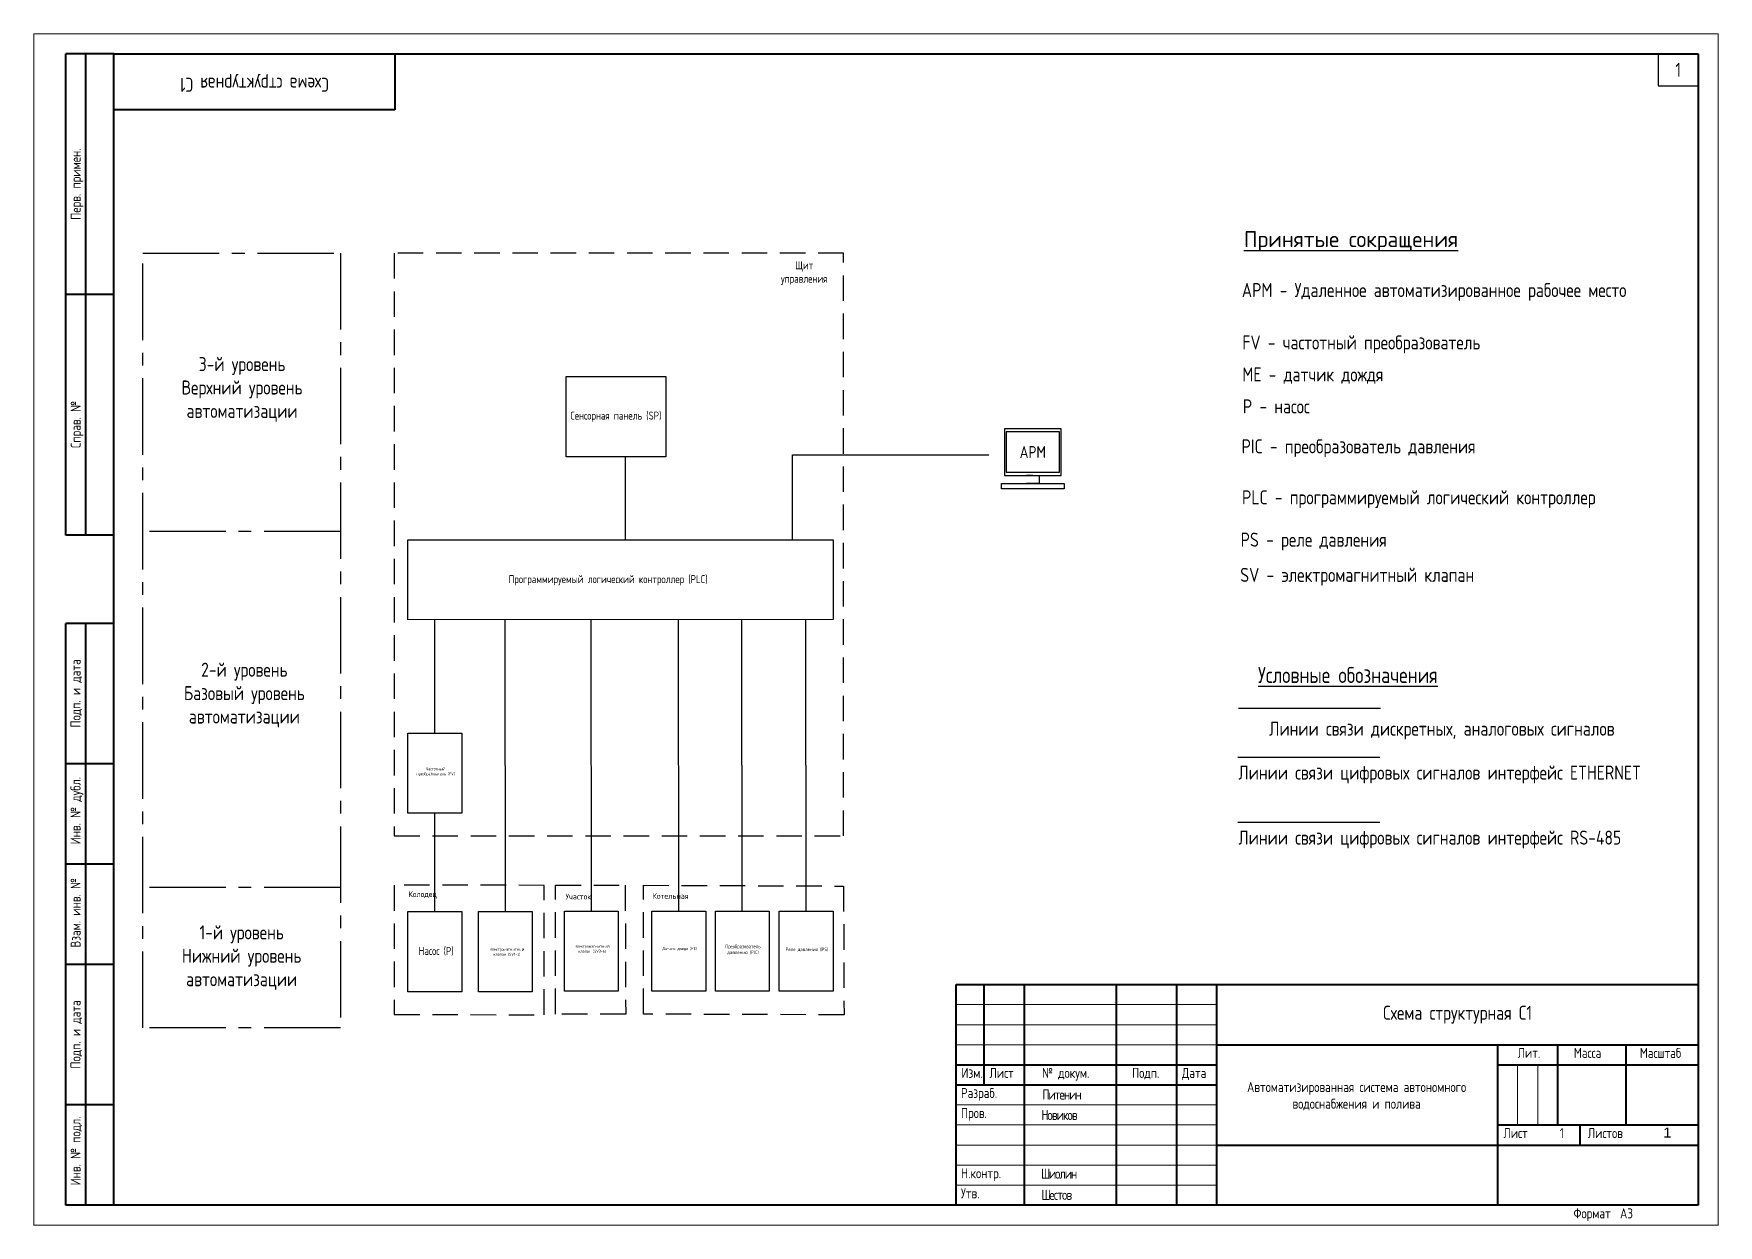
# Model space of a CAD drawing. Header units: millimetres. Extents: x 3520 to 8864, y 403 to 1747.
# Drawn here: x 3700 to 4120, y 1450 to 1747 of the extents above; entities that cross this region are included whole.
import ezdxf

# ---------------------------------------------------------------- set-up
doc = ezdxf.new("R2010")
doc.units = ezdxf.units.MM
for name, pattern in [('CENTER2', [28.575, 19.05, -3.175, 3.175, -3.175]), ('HIDDEN', [9.525, 6.35, -3.175]), ('K5LT_BASIC', [0]), ('K5LT_THIN', [0])]:
    doc.linetypes.add(name, pattern=pattern)
doc.layers.add('Линии RS485', color=1, linetype='RS485')
doc.layers.add('Основная', color=7, linetype='Continuous', lineweight=30)
doc.styles.get("Standard").update_dxf_attribs({"font": 'arial.ttf'})
doc.styles.add('Аннотативный', font='arial.ttf')
doc.styles.add('ГОСТ В', font='GOST_0.TTF', dxfattribs={"height": 3.5})
doc.styles.add('ГОСТ тип А', font='GOST_0.TTF', dxfattribs={"height": 3.5})
doc.styles.add('ГОСТ тип В', font='GOST_0.TTF')
doc.linetypes.add('RS485', pattern='A,3,-0.5,["RS",Standard,S=0.5,R=0,X=-0.1,Y=-0.05],-1.5', length=5)
doc.linetypes.add('витая пара', pattern='A,3,-0.5,["FX",Standard,S=0.5,R=0,X=-0.1,Y=-0.05],-1.5', length=5)

msp = doc.modelspace()

# ---------------------------------------------------------------- texts
at = {"color": 7, "linetype": 'Continuous', "lineweight": 15}
for s, insert, char_height, width, attachment_point, style in [('{\\C256;1}', (4110, 1738), 3.5, 10, 5, 'ГОСТ В'), ('{\\C256;Схема структурная С1}', (4055, 1502.5), 3.5, 120, 5, 'ГОСТ В'), ('{\\T0.75;\\C256;Питенин}', (3951.484, 1482.586), 2.5, 23, 4, 'ГОСТ В'), ('{\\T0.75;\\C256;Новиков}', (3951.239, 1477.488), 2.5, 23, 4, 'ГОСТ В'), ('{\\T0.75;\\C256;1}', (4106.315, 1473.114), 2.5, 8.68461, 4, 'Аннотативный'), ('{\\T0.75;\\C256;Шиолин}', (3951.137, 1462.867), 2.5, 23, 4, 'ГОСТ В'), ('{\\T0.75;\\C256;Шестов}', (3951.239, 1457.588), 2.5, 23, 4, 'ГОСТ В')]:
    msp.add_mtext(s, dxfattribs=dict(at, insert=insert, char_height=char_height, width=width, attachment_point=attachment_point, style=style))
at = {"color": 7, "linetype": 'Continuous', "lineweight": 15, "insert": (3755, 1734.755), "char_height": 3.5, "width": 70, "attachment_point": 5, "rotation": 180, "style": 'ГОСТ В'}
msp.add_mtext('{\\C256;Схема структурная С1}', dxfattribs=at)
for s, insert, char_height, width, attachment_point, style in [('{\\fGOST type B|b0|i0|c204|p34;\\LПринятые сокращения}', (4028.427, 1695.255), 4, 100, 5, 'ГОСТ тип А'), ('Щит управления', (3892.099, 1687.333), 2, 11.67624, 5, 'ГОСТ тип В'), ('АРМ - Удаленное автоматизированное рабочее место', (4001.223, 1682.626), 3.5, 100, 4, 'ГОСТ тип В'), ('FV - частотный преобразователь', (4001.331, 1669.566), 3.5, 100, 4, 'ГОСТ тип В'), ('{\\C256;3-й уровень \\PВерхний уровень автоматизации}', (3751.946, 1658.343), 3.5, 49.27776, 5, 'ГОСТ тип В'), ('ME - датчик дождя', (4001.331, 1661.795), 3.5, 100, 4, 'ГОСТ тип В'), ('P - насос', (4001.468, 1654.115), 3.5, 100, 4, 'ГОСТ тип В'), ('Сенсорная панель (SP)', (3845.173, 1651.539), 2, 24.80427, 5, 'ГОСТ тип В'), ('АРМ', (3949.097, 1642.723), 3, 13.25689, 5, 'ГОСТ тип В'), ('PIC - преобразователь давления ', (4001.154, 1643.676), 3.5, 100, 4, 'ГОСТ тип В'), ('PLC - программируемый логический контроллер', (4001.263, 1630.969), 3.5, 100, 4, 'ГОСТ тип В'), ('PS - реле давления', (4000.909, 1620.413), 3.5, 100, 4, 'ГОСТ тип В'), ('SV - электромагнитный клапан', (4000.801, 1611.642), 3.5, 100, 4, 'ГОСТ тип В'), ('Программируемый логический контроллер (PLC)', (3843.226, 1610.781), 2, 126.15607, 5, 'ГОСТ тип В'), ('{\\C256;2-й уровень \\PБазовый уровень автоматизации}', (3752.517, 1582.168), 3.5, 49.27776, 5, 'ГОСТ тип В'), ('{\\L\\C256;Условные обозначения}', (4027.644, 1587.158), 4, 160, 5, 'ГОСТ тип В'), ('Линии связи дискретных, аналоговых сигналов', (4051.077, 1573.309), 3.5, 105.28056, 5, 'ГОСТ тип В'), ('Частотный преобразователь (FV)', (3800.205, 1563.052), 0.73792, 8.83366, 5, 'ГОСТ тип В'), ('Линии связи цифровых сигналов интерфейс ETHERNET', (4000.35, 1564.591), 3.5, 111.03644, 1, 'ГОСТ тип В'), ('Линии связи цифровых сигналов интерфейс RS-485', (4000.35, 1548.381), 3.5, 111.03644, 1, 'ГОСТ тип В'), ('{\\C256;1-й уровень \\PНижний уровень автоматизации}', (3751.841, 1516.7), 3.5, 49.27776, 5, 'ГОСТ тип В'), ('Насос (P)', (3800.341, 1518.285), 2, 23.94207, 5, 'ГОСТ тип В'), ('Электромагнитный клапан (SV1-2)', (3817.997, 1518.126), 0.73792, 8.83366, 5, 'ГОСТ тип В'), ('Электромагнитный клапан (SV3-6)', (3839.243, 1518.88), 0.73792, 8.83366, 5, 'ГОСТ тип В'), ('Датчик дождя (ME)', (3861.045, 1518.88), 0.73792, 8.83366, 5, 'ГОСТ тип В'), ('Преобразователь давления (PIC)', (3876.827, 1518.697), 0.87839, 10.51525, 5, 'ГОСТ тип В'), ('Реле давления (PS)', (3892.774, 1518.697), 0.87839, 10.51525, 5, 'ГОСТ тип В')]:
    msp.add_mtext(s, dxfattribs=dict(insert=insert, char_height=char_height, width=width, attachment_point=attachment_point, style=style))
at = {"char_height": 1.4485, "attachment_point": 5, "style": 'ГОСТ тип В'}
for s, insert in [('Колодец', (3796.987, 1532.342)), ('Участок', (3835.802, 1531.931)), ('Котельная', (3858.767, 1532.072))]:
    msp.add_mtext(s, dxfattribs=dict(at, insert=insert))
at = {"insert": (4000.051, 1485.716), "char_height": 2.5, "attachment_point": 1, "style": 'ГОСТ тип В'}
msp.add_mtext_dynamic_manual_height_columns('\\pxqc;Автоматизированная система автономного водоснабжения и полива', width=59.54378, gutter_width=12.5, heights=[0], dxfattribs=at)

# ---------------------------------------------------------------- blocks, each defined once
blk = doc.blocks.new('A3')
at = {"linetype": 'K5LT_THIN', "lineweight": 18}
for p, q in [((0, 0), (0, 297)), ((0, 297), (420, 297)), ((420, 297), (420, 0)), ((230, 55), (295, 55)), ((230, 50), (295, 50)), ((230, 45), (295, 45)), ((369.96, 25), (369.96, 40)), ((374.98, 25), (374.98, 40)), ((230, 30), (295, 30)), ((230, 25), (295, 25)), ((230, 20), (295, 20)), ((230, 15), (295, 15)), ((230, 10), (295, 10)), ((420, 0), (0, 0))]:
    blk.add_line(p, q, dxfattribs=at)
at = {"linetype": 'K5LT_BASIC', "lineweight": 40}
for p, q in [((8, 172), (8, 292)), ((20, 292), (8, 292)), ((13, 172), (13, 292)), ((20, 5), (20, 292)), ((20, 292), (415, 292)), ((90, 292), (90, 278)), ((415, 292), (415, 5)), ((90, 278), (20, 278)), ((20, 232), (8, 232)), ((20, 172), (8, 172)), ((8, 5), (8, 150)), ((20, 150), (8, 150)), ((13, 5), (13, 150)), ((20, 115), (8, 115)), ((20, 90), (8, 90)), ((20, 65), (8, 65)), ((230, 60), (415, 60)), ((230, 5), (230, 60)), ((237, 35), (237, 60)), ((247, 5), (247, 60)), ((270, 5), (270, 60)), ((285, 5), (285, 60)), ((295, 5), (295, 60)), ((295, 45), (415, 45)), ((365, 5), (365, 45)), ((380, 25), (380, 45)), ((397, 25), (397, 45)), ((230, 40), (295, 40)), ((365, 40), (380, 40)), ((380, 40), (415, 40)), ((230, 35), (295, 35)), ((20, 30), (8, 30)), ((365, 25), (415, 25)), ((385.57, 20), (385.57, 25)), ((295, 20), (365, 20)), ((365, 20), (415, 20)), ((20, 5), (8, 5)), ((415, 5), (20, 5))]:
    blk.add_line(p, q, dxfattribs=at)
at = {"style": 'ГОСТ тип А'}
blk.add_text('Масштаб', height=2.5, dxfattribs=at).set_placement((400.44, 41.71))
at = {"char_height": 2.5, "attachment_point": 1, "rotation": 90, "style": 'ГОСТ тип А'}
for s, insert in [('Перв. примен.', (9.24, 250.61)), ('Справ. №', (9.24, 193.72)), ('Подп. и дата', (9.19, 124.04)), ('Инв. № дубл.', (9.19, 94.95)), ('Взам. инв. №', (9.19, 69.22)), ('Подп. и дата', (9.19, 39.04)), ('Инв. № подл.', (9.19, 9.95))]:
    blk.add_mtext(s, dxfattribs=dict(at, insert=insert))
at = {"char_height": 2.5, "attachment_point": 1, "style": 'ГОСТ тип А'}
for s, insert in [('Лит.', (369.97, 44.23)), ('Масса', (383.99, 44.23)), ('Изм.', (231.29, 39.23)), ('Лист', (238.28, 39.23)), ('№ докум.', (251.4, 39.23)), ('Подп.', (273.83, 39.23)), ('Дата', (286.28, 39.23)), ('Разраб.', (231.18, 34.23)), ('Пров.', (231.18, 29.23)), ('Лист', (366.41, 24.23)), ('1', (380.49, 24.23)), ('Листов', (387.45, 24.23)), ('Н.контр.', (231.18, 14.23)), ('Утв.', (231.18, 9.23)), ('Формат', (383.9, 4.23)), ('A3', (395.5, 4.23))]:
    blk.add_mtext(s, dxfattribs=dict(at, insert=insert))

# ---------------------------------------------------------------- linework, layer by layer
for p, q in [((4105, 1742), (4105, 1734)), ((4105, 1734), (4115, 1734)), ((3949.097, 1636.918), (3947.497, 1636.918)), ((3949.097, 1636.918), (3947.497, 1636.918)), ((3950.697, 1634.918), (3947.497, 1634.918)), ((3950.697, 1634.918), (3947.497, 1634.918)), ((3950.697, 1636.918), (3950.697, 1634.918)), ((3800.013, 1572.702), (3800.013, 1600.879)), ((3817.602, 1528.209), (3817.526, 1600.897)), ((3839.046, 1528.32), (3838.97, 1600.92)), ((3860.848, 1528.32), (3860.772, 1600.943)), ((3876.65, 1528.32), (3876.574, 1600.959)), ((3892.597, 1528.32), (3892.521, 1600.976)), ((4000.399, 1578.881), (4035.771, 1578.881)), ((3800.013, 1528.209), (3800.013, 1552.702))]:
    msp.add_line(p, q)
at = {"linetype": 'CENTER2'}
for p, q in [((3776.48, 1622.947), (3727.202, 1622.947)), ((3776.48, 1534.215), (3727.202, 1534.215))]:
    msp.add_line(p, q, dxfattribs=at)
msp.add_lwpolyline([(3727.202, 1692.309), (3776.48, 1692.309), (3776.48, 1499.185), (3727.202, 1499.185)], close=True, dxfattribs=at)
at = {"linetype": 'HIDDEN'}
for points in [[(3789.909, 1547.066), (3901.912, 1547.066), (3901.912, 1692.309), (3789.909, 1692.309)], [(3789.88, 1502.524), (3827.288, 1502.486), (3827.288, 1534.73), (3789.88, 1534.769)]]:
    msp.add_lwpolyline(points, close=True, dxfattribs=at)
for points in [[(3942.068, 1636.918), (3956.125, 1636.918), (3956.125, 1648.528), (3942.068, 1648.528)], [(3942.068, 1636.918), (3956.125, 1636.918), (3956.125, 1648.528), (3942.068, 1648.528)], [(3942.468, 1637.718), (3955.725, 1637.718), (3955.725, 1647.728), (3942.468, 1647.728)], [(3942.468, 1637.718), (3955.725, 1637.718), (3955.725, 1647.728), (3942.468, 1647.728)], [(3941.312, 1634.918), (3956.882, 1634.918), (3956.882, 1633.594), (3941.312, 1633.594)], [(3941.312, 1634.918), (3956.882, 1634.918), (3956.882, 1633.594), (3941.312, 1633.594)]]:
    msp.add_lwpolyline(points, close=True)
at = {"layer": 'Линии RS485', "color": 5, "ltscale": 2}
for p, q in [((3847.566, 1620.872), (3847.566, 1641.539)), ((4000.202, 1550.438), (4035.573, 1550.438))]:
    msp.add_line(p, q, dxfattribs=at)
at = {"layer": 'Линии RS485', "linetype": 'витая пара', "ltscale": 2}
for p, q in [((3889.199, 1620.928), (3889.199, 1642.003)), ((3889.199, 1642.003), (3938.116, 1642.003)), ((4000.202, 1566.648), (4035.573, 1566.648))]:
    msp.add_line(p, q, dxfattribs=at)
at = {"layer": 'Основная'}
for points in [[(3832.771, 1661.539), (3857.575, 1661.539), (3857.575, 1641.539), (3832.771, 1641.539)], [(3793.308, 1620.872), (3899.302, 1620.872), (3899.302, 1600.983), (3793.308, 1600.872)], [(3793.308, 1572.702), (3806.718, 1572.702), (3806.718, 1552.702), (3793.308, 1552.702)], [(3793.308, 1528.209), (3806.718, 1528.209), (3806.718, 1508.209), (3793.308, 1508.209)], [(3810.897, 1528.209), (3824.307, 1528.209), (3824.307, 1508.209), (3810.897, 1508.209)], [(3832.341, 1528.32), (3845.751, 1528.32), (3845.751, 1508.32), (3832.341, 1508.32)], [(3854.143, 1528.32), (3867.553, 1528.32), (3867.553, 1508.32), (3854.143, 1508.32)], [(3869.945, 1528.32), (3883.355, 1528.32), (3883.355, 1508.32), (3869.945, 1508.32)], [(3885.892, 1528.32), (3899.302, 1528.32), (3899.302, 1508.32), (3885.892, 1508.32)]]:
    msp.add_lwpolyline(points, close=True, dxfattribs=at)
at = {"layer": 'Основная', "linetype": 'HIDDEN'}
for points in [[(3830.113, 1534.749), (3847.476, 1534.749), (3847.589, 1502.636), (3830.113, 1502.636)], [(3852.012, 1534.749), (3901.912, 1534.558), (3902.026, 1502.445), (3852.012, 1502.636)]]:
    msp.add_lwpolyline(points, close=True, dxfattribs=at)

# ---------------------------------------------------------------- block references
msp.add_blockref('A3', (3700, 1450))

msp.set_redraw_order([(e.dxf.handle, doc.entitydb.next_handle()) for e in msp.query("TEXT MTEXT ATTDEF DIMENSION ARC_DIMENSION")])  # texts and dimensions are drawn at this point

doc.saveas('drawing.dxf')
